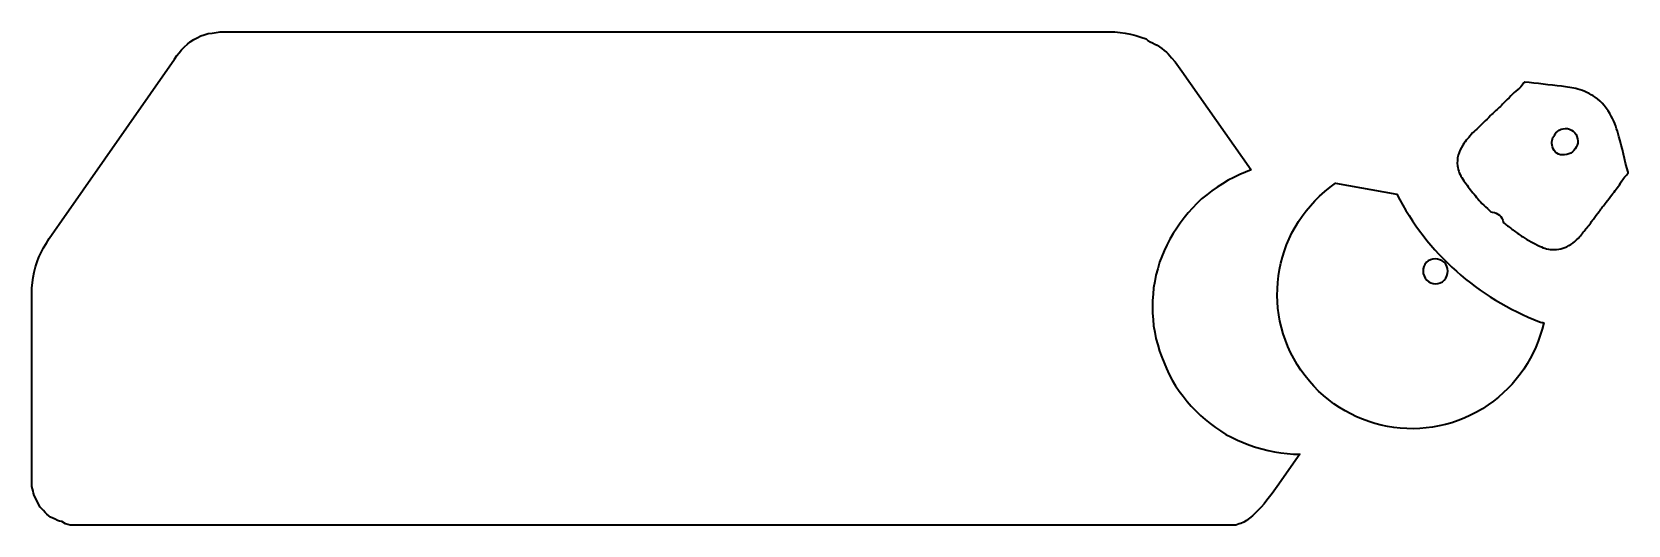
# Model space of a CAD drawing. Header units: millimetres. Extents: x 5 to 277, y 79 to 292.
# Drawn here: x 15.9 to 113.4, y 168.2 to 198.3 of the extents above; entities that cross this region are included whole.
import ezdxf

# ---------------------------------------------------------------- set-up
doc = ezdxf.new("R2010")
doc.units = ezdxf.units.MM
doc.header["$MEASUREMENT"] = 0
doc.layers.add('Livello 1', color=7, linetype='Continuous', lineweight=0)

msp = doc.modelspace()

# ---------------------------------------------------------------- linework, layer by layer
at = {"layer": 'Livello 1', "color": 18, "lineweight": 35, "true_color": 0x000000}
for points, knots in [([(90.382, 189.865), (90.382, 189.865), (86.148, 195.898), (86.148, 195.898), (86.148, 195.898), (86.148, 195.898), (86.148, 195.898), (86.148, 195.898), (85.937, 196.18), (85.937, 196.18), (85.937, 196.18), (85.725, 196.462), (85.725, 196.462), (85.725, 196.462), (85.513, 196.709), (85.513, 196.709), (85.513, 196.709), (85.302, 196.956), (85.302, 196.956), (85.302, 196.956), (85.196, 197.062), (85.196, 197.062), (85.196, 197.062), (85.055, 197.168), (85.055, 197.168), (85.055, 197.168), (84.914, 197.273), (84.914, 197.273), (84.914, 197.273), (84.773, 197.379), (84.773, 197.379), (84.773, 197.379), (84.631, 197.485), (84.631, 197.485), (84.631, 197.485), (84.49, 197.556), (84.49, 197.556), (84.49, 197.556), (84.349, 197.626), (84.349, 197.626), (84.349, 197.626), (84.208, 197.697), (84.208, 197.697), (84.208, 197.697), (84.067, 197.767), (84.067, 197.767), (84.067, 197.767), (83.961, 197.873), (83.961, 197.873), (83.961, 197.873), (83.644, 197.979), (83.644, 197.979), (83.644, 197.979), (83.326, 198.085), (83.326, 198.085), (83.326, 198.085), (83.009, 198.155), (83.009, 198.155), (83.009, 198.155), (82.691, 198.226), (82.691, 198.226), (82.691, 198.226), (82.374, 198.261), (82.374, 198.261), (82.374, 198.261), (82.056, 198.296), (82.056, 198.296), (82.056, 198.296), (81.703, 198.296), (81.703, 198.296), (81.703, 198.296), (27.94, 198.296), (27.94, 198.296), (27.94, 198.296), (27.94, 198.296), (27.94, 198.296), (27.94, 198.296), (27.693, 198.296), (27.693, 198.296), (27.693, 198.296), (27.446, 198.296), (27.446, 198.296), (27.446, 198.296), (27.199, 198.261), (27.199, 198.261), (27.199, 198.261), (26.952, 198.226), (26.952, 198.226), (26.952, 198.226), (26.705, 198.191), (26.705, 198.191), (26.705, 198.191), (26.458, 198.12), (26.458, 198.12), (26.458, 198.12), (26.247, 198.049), (26.247, 198.049), (26.247, 198.049), (26.035, 197.944), (26.035, 197.944), (26.035, 197.944), (25.823, 197.838), (25.823, 197.838), (25.823, 197.838), (25.612, 197.697), (25.612, 197.697), (25.612, 197.697), (25.435, 197.556), (25.435, 197.556), (25.435, 197.556), (25.259, 197.379), (25.259, 197.379), (25.259, 197.379), (25.083, 197.203), (25.083, 197.203), (25.083, 197.203), (24.941, 197.026), (24.941, 197.026), (24.941, 197.026), (24.8, 196.85), (24.8, 196.85), (24.8, 196.85), (24.659, 196.638), (24.659, 196.638), (24.659, 196.638), (17.604, 186.549), (17.604, 186.549), (17.604, 186.549), (17.604, 186.549), (17.604, 186.549), (17.604, 186.549), (17.18, 185.949), (17.18, 185.949), (17.18, 185.949), (17.004, 185.667), (17.004, 185.667), (17.004, 185.667), (16.828, 185.385), (16.828, 185.385), (16.828, 185.385), (16.651, 185.103), (16.651, 185.103), (16.651, 185.103), (16.51, 184.82), (16.51, 184.82), (16.51, 184.82), (16.369, 184.538), (16.369, 184.538), (16.369, 184.538), (16.263, 184.256), (16.263, 184.256), (16.263, 184.256), (16.157, 183.938), (16.157, 183.938), (16.157, 183.938), (16.087, 183.621), (16.087, 183.621), (16.087, 183.621), (16.016, 183.303), (16.016, 183.303), (16.016, 183.303), (15.981, 182.986), (15.981, 182.986), (15.981, 182.986), (15.946, 182.633), (15.946, 182.633), (15.946, 182.633), (15.946, 182.28), (15.946, 182.28), (15.946, 182.28), (15.946, 181.928), (15.946, 181.928), (15.946, 181.928), (15.946, 181.822), (15.946, 181.822), (15.946, 181.822), (15.946, 181.716), (15.946, 181.716), (15.946, 181.716), (15.946, 181.61), (15.946, 181.61), (15.946, 181.61), (15.946, 181.504), (15.946, 181.504), (15.946, 181.504), (15.946, 171.309), (15.946, 171.309), (15.946, 171.309), (15.946, 171.309), (15.946, 171.309), (15.946, 171.309), (15.946, 170.991), (15.946, 170.991), (15.946, 170.991), (15.946, 170.674), (15.946, 170.674), (15.946, 170.674), (15.946, 170.533), (15.946, 170.533), (15.946, 170.533), (15.981, 170.392), (15.981, 170.392), (15.981, 170.392), (16.016, 170.251), (16.016, 170.251), (16.016, 170.251), (16.051, 170.11), (16.051, 170.11), (16.051, 170.11), (16.087, 169.968), (16.087, 169.968), (16.087, 169.968), (16.157, 169.827), (16.157, 169.827), (16.157, 169.827), (16.228, 169.686), (16.228, 169.686), (16.228, 169.686), (16.298, 169.545), (16.298, 169.545), (16.298, 169.545), (16.369, 169.404), (16.369, 169.404), (16.369, 169.404), (16.439, 169.263), (16.439, 169.263), (16.439, 169.263), (16.545, 169.157), (16.545, 169.157), (16.545, 169.157), (16.651, 169.051), (16.651, 169.051), (16.651, 169.051), (16.757, 168.945), (16.757, 168.945), (16.757, 168.945), (16.863, 168.84), (16.863, 168.84), (16.863, 168.84), (16.969, 168.734), (16.969, 168.734), (16.969, 168.734), (17.074, 168.663), (17.074, 168.663), (17.074, 168.663), (17.216, 168.593), (17.216, 168.593), (17.216, 168.593), (17.357, 168.522), (17.357, 168.522), (17.357, 168.522), (17.498, 168.451), (17.498, 168.451), (17.498, 168.451), (17.639, 168.416), (17.639, 168.416), (17.639, 168.416), (17.78, 168.381), (17.78, 168.381), (17.78, 168.381), (17.992, 168.24), (17.992, 168.24), (17.992, 168.24), (18.133, 168.204), (18.133, 168.204), (18.133, 168.204), (18.274, 168.169), (18.274, 168.169), (18.274, 168.169), (18.415, 168.169), (18.415, 168.169), (18.415, 168.169), (18.591, 168.169), (18.591, 168.169), (18.591, 168.169), (18.909, 168.169), (18.909, 168.169), (18.909, 168.169), (89.041, 168.169), (89.041, 168.169), (89.041, 168.169), (89.041, 168.169), (89.041, 168.169), (89.041, 168.169), (89.182, 168.169), (89.182, 168.169), (89.182, 168.169), (89.323, 168.169), (89.323, 168.169), (89.323, 168.169), (89.429, 168.169), (89.429, 168.169), (89.429, 168.169), (89.535, 168.204), (89.535, 168.204), (89.535, 168.204), (89.641, 168.24), (89.641, 168.24), (89.641, 168.24), (89.747, 168.275), (89.747, 168.275), (89.747, 168.275), (89.923, 168.346), (89.923, 168.346), (89.923, 168.346), (90.099, 168.451), (90.099, 168.451), (90.099, 168.451), (90.276, 168.593), (90.276, 168.593), (90.276, 168.593), (90.452, 168.734), (90.452, 168.734), (90.452, 168.734), (90.629, 168.91), (90.629, 168.91), (90.629, 168.91), (90.805, 169.086), (90.805, 169.086), (90.805, 169.086), (90.981, 169.263), (90.981, 169.263), (90.981, 169.263), (91.158, 169.474), (91.158, 169.474), (91.158, 169.474), (91.334, 169.686), (91.334, 169.686), (91.334, 169.686), (91.652, 170.109), (91.652, 170.109), (91.652, 170.109), (91.969, 170.533), (91.969, 170.533), (91.969, 170.533), (93.345, 172.508), (93.345, 172.508), (93.345, 172.508), (93.345, 172.508), (93.345, 172.508), (93.345, 172.508), (92.957, 172.508), (92.957, 172.508), (92.957, 172.508), (92.569, 172.544), (92.569, 172.544), (92.569, 172.544), (92.181, 172.579), (92.181, 172.579), (92.181, 172.579), (91.793, 172.649), (91.793, 172.649), (91.793, 172.649), (91.405, 172.72), (91.405, 172.72), (91.405, 172.72), (91.017, 172.826), (91.017, 172.826), (91.017, 172.826), (90.629, 172.932), (90.629, 172.932), (90.629, 172.932), (90.241, 173.073), (90.241, 173.073), (90.241, 173.073), (89.888, 173.214), (89.888, 173.214), (89.888, 173.214), (89.535, 173.355), (89.535, 173.355), (89.535, 173.355), (89.182, 173.531), (89.182, 173.531), (89.182, 173.531), (88.829, 173.708), (88.829, 173.708), (88.829, 173.708), (88.512, 173.919), (88.512, 173.919), (88.512, 173.919), (88.194, 174.131), (88.194, 174.131), (88.194, 174.131), (87.877, 174.378), (87.877, 174.378), (87.877, 174.378), (87.559, 174.625), (87.559, 174.625), (87.559, 174.625), (87.277, 174.872), (87.277, 174.872), (87.277, 174.872), (86.995, 175.154), (86.995, 175.154), (86.995, 175.154), (86.713, 175.436), (86.713, 175.436), (86.713, 175.436), (86.466, 175.719), (86.466, 175.719), (86.466, 175.719), (86.219, 176.036), (86.219, 176.036), (86.219, 176.036), (85.972, 176.354), (85.972, 176.354), (85.972, 176.354), (85.76, 176.671), (85.76, 176.671), (85.76, 176.671), (85.549, 177.024), (85.549, 177.024), (85.549, 177.024), (85.372, 177.377), (85.372, 177.377), (85.372, 177.377), (85.196, 177.729), (85.196, 177.729), (85.196, 177.729), (85.055, 178.082), (85.055, 178.082), (85.055, 178.082), (84.914, 178.435), (84.914, 178.435), (84.914, 178.435), (84.773, 178.788), (84.773, 178.788), (84.773, 178.788), (84.667, 179.176), (84.667, 179.176), (84.667, 179.176), (84.561, 179.564), (84.561, 179.564), (84.561, 179.564), (84.49, 179.952), (84.49, 179.952), (84.49, 179.952), (84.42, 180.34), (84.42, 180.34), (84.42, 180.34), (84.384, 180.728), (84.384, 180.728), (84.384, 180.728), (84.349, 181.116), (84.349, 181.116), (84.349, 181.116), (84.349, 181.504), (84.349, 181.504), (84.349, 181.504), (84.349, 181.892), (84.349, 181.892), (84.349, 181.892), (84.384, 182.28), (84.384, 182.28), (84.384, 182.28), (84.42, 182.668), (84.42, 182.668), (84.42, 182.668), (84.49, 183.056), (84.49, 183.056), (84.49, 183.056), (84.561, 183.444), (84.561, 183.444), (84.561, 183.444), (84.667, 183.833), (84.667, 183.833), (84.667, 183.833), (84.773, 184.221), (84.773, 184.221), (84.773, 184.221), (84.914, 184.573), (84.914, 184.573), (84.914, 184.573), (85.055, 184.926), (85.055, 184.926), (85.055, 184.926), (85.231, 185.279), (85.231, 185.279), (85.231, 185.279), (85.407, 185.632), (85.407, 185.632), (85.407, 185.632), (85.619, 185.984), (85.619, 185.984), (85.619, 185.984), (85.831, 186.302), (85.831, 186.302), (85.831, 186.302), (86.043, 186.619), (86.043, 186.619), (86.043, 186.619), (86.289, 186.937), (86.289, 186.937), (86.289, 186.937), (86.536, 187.254), (86.536, 187.254), (86.536, 187.254), (86.783, 187.537), (86.783, 187.537), (86.783, 187.537), (87.066, 187.819), (87.066, 187.819), (87.066, 187.819), (87.348, 188.101), (87.348, 188.101), (87.348, 188.101), (87.665, 188.348), (87.665, 188.348), (87.665, 188.348), (87.983, 188.595), (87.983, 188.595), (87.983, 188.595), (88.3, 188.807), (88.3, 188.807), (88.3, 188.807), (88.618, 189.018), (88.618, 189.018), (88.618, 189.018), (88.971, 189.23), (88.971, 189.23), (88.971, 189.23), (89.323, 189.406), (89.323, 189.406), (89.323, 189.406), (89.676, 189.583), (89.676, 189.583), (89.676, 189.583), (90.029, 189.724), (90.029, 189.724), (90.029, 189.724), (90.382, 189.865), (90.382, 189.865)], [0, 0, 0, 0, 1, 1, 1, 2, 2, 2, 3, 3, 3, 4, 4, 4, 5, 5, 5, 6, 6, 6, 7, 7, 7, 8, 8, 8, 9, 9, 9, 10, 10, 10, 11, 11, 11, 12, 12, 12, 13, 13, 13, 14, 14, 14, 15, 15, 15, 16, 16, 16, 17, 17, 17, 18, 18, 18, 19, 19, 19, 20, 20, 20, 21, 21, 21, 22, 22, 22, 23, 23, 23, 24, 24, 24, 25, 25, 25, 26, 26, 26, 27, 27, 27, 28, 28, 28, 29, 29, 29, 30, 30, 30, 31, 31, 31, 32, 32, 32, 33, 33, 33, 34, 34, 34, 35, 35, 35, 36, 36, 36, 37, 37, 37, 38, 38, 38, 39, 39, 39, 40, 40, 40, 41, 41, 41, 42, 42, 42, 43, 43, 43, 44, 44, 44, 45, 45, 45, 46, 46, 46, 47, 47, 47, 48, 48, 48, 49, 49, 49, 50, 50, 50, 51, 51, 51, 52, 52, 52, 53, 53, 53, 54, 54, 54, 55, 55, 55, 56, 56, 56, 57, 57, 57, 58, 58, 58, 59, 59, 59, 60, 60, 60, 61, 61, 61, 62, 62, 62, 63, 63, 63, 64, 64, 64, 65, 65, 65, 66, 66, 66, 67, 67, 67, 68, 68, 68, 69, 69, 69, 70, 70, 70, 71, 71, 71, 72, 72, 72, 73, 73, 73, 74, 74, 74, 75, 75, 75, 76, 76, 76, 77, 77, 77, 78, 78, 78, 79, 79, 79, 80, 80, 80, 81, 81, 81, 82, 82, 82, 83, 83, 83, 84, 84, 84, 85, 85, 85, 86, 86, 86, 87, 87, 87, 88, 88, 88, 89, 89, 89, 90, 90, 90, 91, 91, 91, 92, 92, 92, 93, 93, 93, 94, 94, 94, 95, 95, 95, 96, 96, 96, 97, 97, 97, 98, 98, 98, 99, 99, 99, 100, 100, 100, 101, 101, 101, 102, 102, 102, 103, 103, 103, 104, 104, 104, 105, 105, 105, 106, 106, 106, 107, 107, 107, 108, 108, 108, 109, 109, 109, 110, 110, 110, 111, 111, 111, 112, 112, 112, 113, 113, 113, 114, 114, 114, 115, 115, 115, 116, 116, 116, 117, 117, 117, 118, 118, 118, 119, 119, 119, 120, 120, 120, 121, 121, 121, 122, 122, 122, 123, 123, 123, 124, 124, 124, 125, 125, 125, 126, 126, 126, 127, 127, 127, 128, 128, 128, 129, 129, 129, 130, 130, 130, 131, 131, 131, 132, 132, 132, 133, 133, 133, 134, 134, 134, 135, 135, 135, 136, 136, 136, 137, 137, 137, 138, 138, 138, 139, 139, 139, 140, 140, 140, 141, 141, 141, 142, 142, 142, 143, 143, 143, 144, 144, 144, 145, 145, 145, 146, 146, 146, 147, 147, 147, 148, 148, 148, 149, 149, 149, 150, 150, 150, 151, 151, 151, 152, 152, 152, 153, 153, 153, 154, 154, 154, 155, 155, 155, 156, 156, 156, 157, 157, 157, 158, 158, 158, 159, 159, 159, 160, 160, 160, 161, 161, 161, 162, 162, 162, 163, 163, 163, 164, 164, 164, 165, 165, 165, 166, 166, 166, 167, 167, 167, 168, 168, 168, 169, 169, 169, 170, 170, 170, 171, 171, 171, 172, 172, 172, 173, 173, 173, 174, 174, 174, 175, 175, 175, 176, 176, 176, 177, 177, 177, 177]), ([(107.068, 195.227), (107.068, 195.227), (107.103, 195.227), (107.068, 195.227), (107.809, 195.157), (108.585, 195.051), (109.326, 194.98), (109.643, 194.945), (109.996, 194.874), (110.314, 194.804), (110.702, 194.698), (111.054, 194.522), (111.372, 194.31), (111.795, 194.028), (112.113, 193.604), (112.36, 193.146), (112.571, 192.758), (112.712, 192.334), (112.818, 191.911), (113.03, 191.206), (113.171, 190.465), (113.383, 189.724), (113.383, 189.689), (113.383, 189.653), (113.347, 189.618), (113.171, 189.442), (113.03, 189.265), (112.924, 189.054), (112.748, 188.807), (112.571, 188.56), (112.395, 188.348), (112.289, 188.207), (112.148, 188.031), (112.042, 187.889), (111.901, 187.713), (111.76, 187.501), (111.619, 187.325), (111.513, 187.184), (111.372, 187.008), (111.266, 186.866), (111.125, 186.655), (110.984, 186.443), (110.807, 186.267), (110.666, 186.09), (110.525, 185.879), (110.349, 185.702), (110.208, 185.561), (110.067, 185.42), (109.89, 185.314), (109.573, 185.103), (109.255, 184.997), (108.867, 184.997), (108.55, 184.997), (108.267, 185.067), (107.985, 185.208), (107.632, 185.385), (107.28, 185.561), (106.962, 185.773), (106.751, 185.914), (106.539, 186.055), (106.362, 186.196), (106.186, 186.337), (106.01, 186.478), (105.833, 186.584), (105.798, 186.619), (105.763, 186.655), (105.763, 186.69), (105.692, 187.008), (105.445, 187.254), (105.092, 187.29), (105.022, 187.29), (104.987, 187.325), (104.951, 187.36), (104.951, 187.396), (104.916, 187.396), (104.916, 187.396), (104.775, 187.537), (104.599, 187.678), (104.457, 187.819), (104.246, 188.066), (104.034, 188.313), (103.822, 188.56), (103.646, 188.807), (103.47, 189.054), (103.293, 189.301), (103.117, 189.548), (103.011, 189.83), (102.976, 190.112), (102.905, 190.571), (103.046, 190.994), (103.293, 191.382), (103.47, 191.664), (103.681, 191.876), (103.893, 192.123), (104.105, 192.334), (104.352, 192.546), (104.563, 192.758), (104.704, 192.899), (104.846, 193.04), (104.987, 193.181), (105.163, 193.358), (105.339, 193.499), (105.516, 193.675), (105.622, 193.746), (105.692, 193.851), (105.798, 193.957), (105.939, 194.098), (106.08, 194.239), (106.221, 194.381), (106.362, 194.522), (106.504, 194.663), (106.645, 194.769), (106.786, 194.874), (106.892, 195.016), (106.998, 195.157), (107.033, 195.157), (107.068, 195.192), (107.068, 195.227)], [0, 0, 0, 0, 1, 1, 1, 2, 2, 2, 3, 3, 3, 4, 4, 4, 5, 5, 5, 6, 6, 6, 7, 7, 7, 8, 8, 8, 9, 9, 9, 10, 10, 10, 11, 11, 11, 12, 12, 12, 13, 13, 13, 14, 14, 14, 15, 15, 15, 16, 16, 16, 17, 17, 17, 18, 18, 18, 19, 19, 19, 20, 20, 20, 21, 21, 21, 22, 22, 22, 23, 23, 23, 24, 24, 24, 25, 25, 25, 26, 26, 26, 27, 27, 27, 28, 28, 28, 29, 29, 29, 30, 30, 30, 31, 31, 31, 32, 32, 32, 33, 33, 33, 34, 34, 34, 35, 35, 35, 36, 36, 36, 37, 37, 37, 38, 38, 38, 39, 39, 39, 39]), ([(108.973, 192.123), (108.938, 192.088), (108.938, 192.052), (108.902, 192.017), (108.726, 191.805), (108.691, 191.558), (108.761, 191.276), (108.867, 190.923), (109.149, 190.747), (109.502, 190.782), (109.89, 190.818), (110.137, 191.029), (110.278, 191.382), (110.384, 191.699), (110.243, 192.158), (109.926, 192.299), (109.608, 192.476), (109.22, 192.405), (108.973, 192.123)], [0, 0, 0, 0, 1, 1, 1, 2, 2, 2, 3, 3, 3, 4, 4, 4, 5, 5, 5, 6, 6, 6, 6]), ([(104.846, 175.507), (106.574, 176.706), (107.774, 178.47), (108.232, 180.516), (108.162, 180.552), (108.056, 180.552), (107.985, 180.587), (104.211, 182.033), (101.106, 184.785), (99.272, 188.383), (99.272, 188.383), (95.532, 189.054), (95.532, 189.054), (91.793, 186.478), (90.84, 181.363), (93.416, 177.624), (95.991, 173.884), (101.106, 172.932), (104.846, 175.507)], [0, 0, 0, 0, 1, 1, 1, 2, 2, 2, 3, 3, 3, 4, 4, 4, 5, 5, 5, 6, 6, 6, 6]), ([(101.071, 184.221), (101.353, 184.503), (101.847, 184.503), (102.164, 184.221), (102.447, 183.938), (102.447, 183.444), (102.164, 183.127), (102.023, 182.986), (101.812, 182.915), (101.635, 182.915), (101.424, 182.915), (101.247, 182.986), (101.106, 183.127), (100.789, 183.444), (100.789, 183.903), (101.071, 184.221)], [0, 0, 0, 0, 1, 1, 1, 2, 2, 2, 3, 3, 3, 4, 4, 4, 5, 5, 5, 5])]:
    msp.add_open_spline(points, degree=3, knots=knots, dxfattribs=at)

doc.saveas('drawing.dxf')
